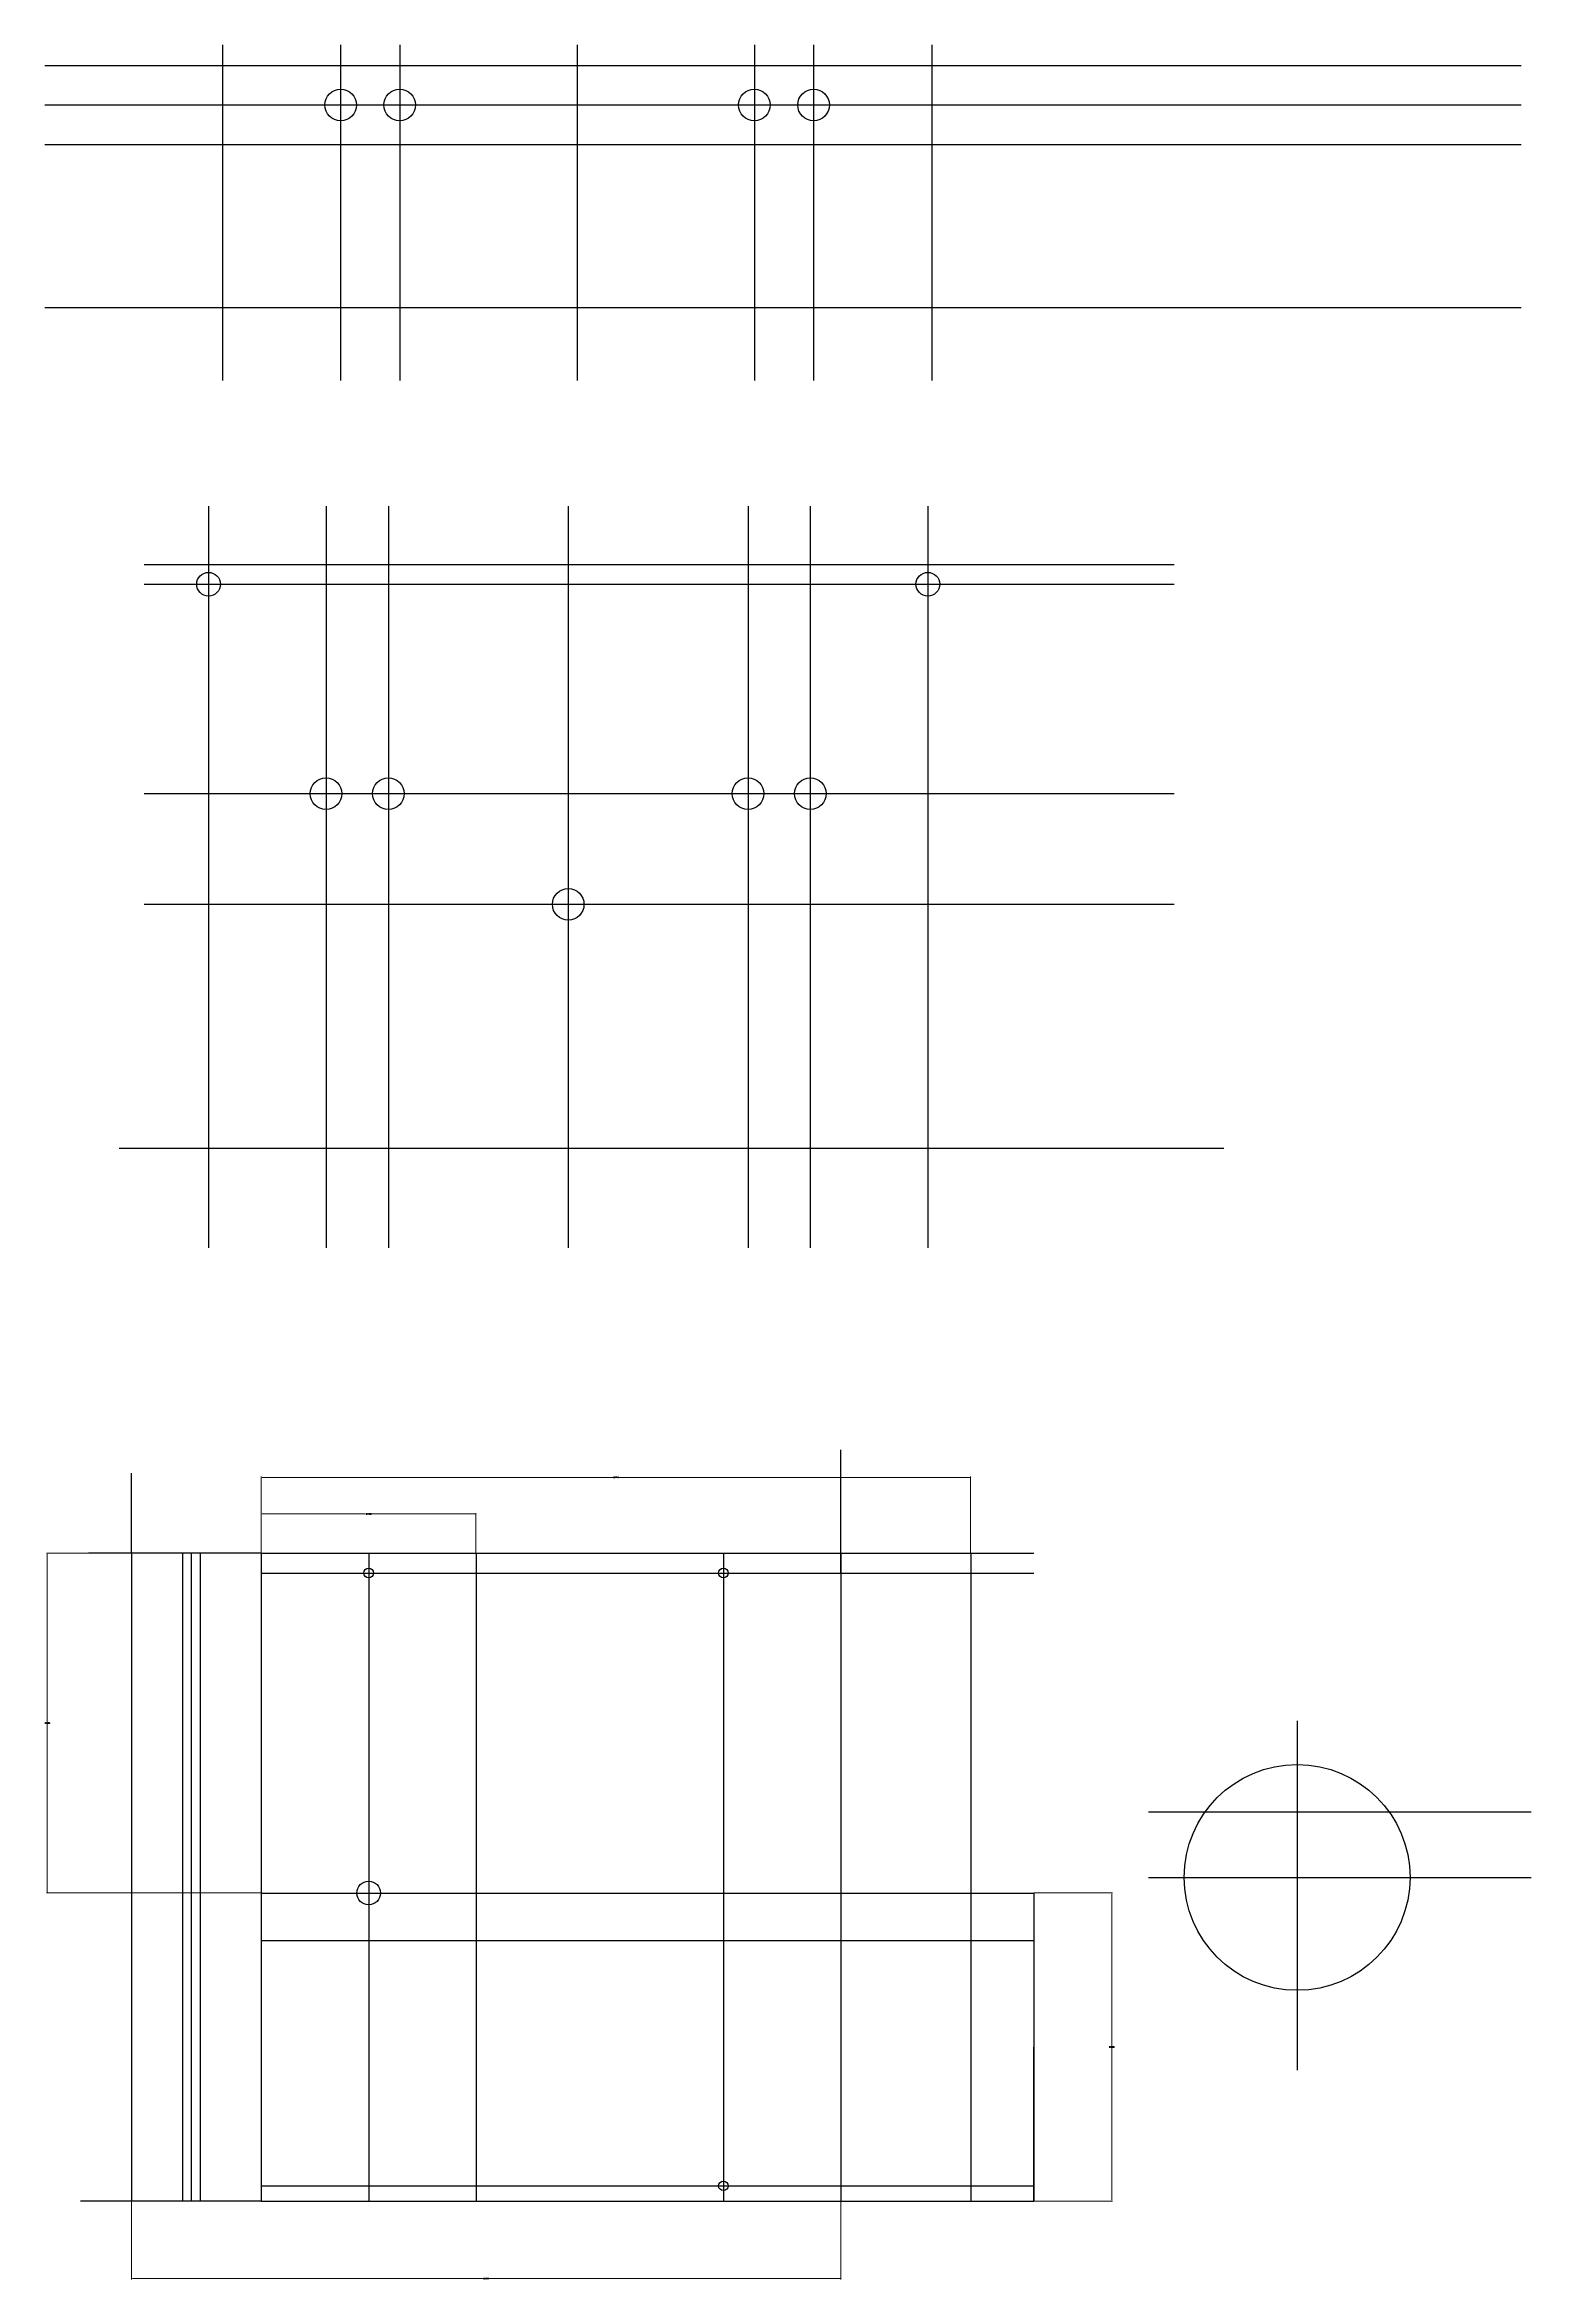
# Model space of a CAD drawing. Header units: inches. Extents: x -18 to 170, y 12 to 295.
import ezdxf

# ---------------------------------------------------------------- set-up
doc = ezdxf.new("R2010")
doc.units = ezdxf.units.IN
doc.header["$MEASUREMENT"] = 0
doc.layers.add('AM_5', color=3, linetype='Continuous', lineweight=15)
doc.styles.get("Standard").update_dxf_attribs({"font": 'ROMANS.SHX'})
doc.dimstyles.new('AM_ANSI$0', dxfattribs={"dimtxt": 0.12, "dimasz": 0.12, "dimexe": 0.1, "dimexo": 0.05, "dimgap": 0.06, "dimtad": 0, "dimtih": 1, "dimtoh": 1, "dimdec": 4, "dimzin": 7, "dimdsep": 46, "dimtxsty": 'Standard', "dimcen": 0, "dimclrd": 256, "dimclre": 256, "dimclrt": 2, "dimadec": 0, "dimazin": 2, "dimtp": 0.1, "dimtm": 0.1, "dimtfac": 0.71, "dimtdec": 4, "dimtofl": 0, "dimtmove": 0, "dimatfit": 3, "dimfxl": 1, "dimtolj": 1, "dimtzin": 7, "dimlwd": -1, "dimlwe": -1, "dimarcsym": 1})

# ---------------------------------------------------------------- blocks, each defined once
blk = doc.blocks.new('*D4')
at = {"layer": 'AM_5', "linetype": 'ByBlock', "transparency": 16777216}
for p, q in [((9.39, 103.92), (9.39, 113.56)), ((9.51, 113.46), (53.86, 113.46)), ((99.04, 113.46), (54.69, 113.46)), ((99.16, 103.92), (99.16, 113.56))]:
    blk.add_line(p, q, dxfattribs=at)
at = {"layer": 'AM_5', "transparency": 16777216}
for points in [[(9.51, 113.48), (9.51, 113.44), (9.39, 113.46)], [(99.04, 113.48), (99.04, 113.44), (99.16, 113.46)]]:
    blk.add_solid(points, dxfattribs=at)
at = {"layer": 'Defpoints', "color": 0, "transparency": 16777216}
for p in [(99.16, 113.46), (9.39, 103.87), (99.16, 103.87)]:
    blk.add_point(p, dxfattribs=at)
at = {"layer": 'AM_5', "color": 2, "transparency": 16777216, "insert": (54.28, 113.46), "char_height": 0.12, "attachment_point": 5}
blk.add_mtext('\\A1;89.7710', dxfattribs=at)
blk = doc.blocks.new('*D5')
at = {"layer": 'AM_5', "linetype": 'ByBlock', "transparency": 16777216}
for p, q in [((9.39, 103.92), (9.39, 108.95)), ((9.51, 108.85), (22.56, 108.85)), ((36.44, 108.85), (23.39, 108.85)), ((36.56, 103.92), (36.56, 108.95))]:
    blk.add_line(p, q, dxfattribs=at)
at = {"layer": 'AM_5', "transparency": 16777216}
for points in [[(9.51, 108.87), (9.51, 108.83), (9.39, 108.85)], [(36.44, 108.87), (36.44, 108.83), (36.56, 108.85)]]:
    blk.add_solid(points, dxfattribs=at)
at = {"layer": 'Defpoints', "color": 0, "transparency": 16777216}
for p in [(36.56, 108.85), (9.39, 103.87), (36.56, 103.87)]:
    blk.add_point(p, dxfattribs=at)
at = {"layer": 'AM_5', "color": 2, "transparency": 16777216, "insert": (22.98, 108.85), "char_height": 0.12, "attachment_point": 5}
blk.add_mtext('\\A1;27.1728', dxfattribs=at)
blk = doc.blocks.new('*D6')
at = {"layer": 'AM_5', "linetype": 'ByBlock', "transparency": 16777216}
for p, q in [((-7.02, 21.82), (-7.02, 11.97)), ((82.75, 21.82), (82.75, 11.97)), ((-6.9, 12.07), (37.45, 12.07)), ((82.63, 12.07), (38.28, 12.07))]:
    blk.add_line(p, q, dxfattribs=at)
at = {"layer": 'AM_5', "transparency": 16777216}
for points in [[(-6.9, 12.09), (-6.9, 12.05), (-7.02, 12.07)], [(82.63, 12.09), (82.63, 12.05), (82.75, 12.07)]]:
    blk.add_solid(points, dxfattribs=at)
at = {"layer": 'Defpoints', "color": 0, "transparency": 16777216}
for p in [(-7.02, 21.87), (82.75, 21.87), (82.75, 12.07)]:
    blk.add_point(p, dxfattribs=at)
at = {"layer": 'AM_5', "color": 2, "transparency": 16777216, "insert": (37.86, 12.07), "char_height": 0.12, "attachment_point": 5}
blk.add_mtext('\\A1;89.7710', dxfattribs=at)
blk = doc.blocks.new('*D7')
at = {"layer": 'AM_5', "linetype": 'ByBlock', "transparency": 16777216}
for p, q in [((9.34, 103.87), (-17.8, 103.87)), ((-17.7, 103.75), (-17.7, 82.49)), ((-17.7, 60.99), (-17.7, 82.25)), ((9.34, 60.87), (-17.8, 60.87))]:
    blk.add_line(p, q, dxfattribs=at)
at = {"layer": 'AM_5', "transparency": 16777216}
for points in [[(-17.72, 103.75), (-17.68, 103.75), (-17.7, 103.87)], [(-17.72, 60.99), (-17.68, 60.99), (-17.7, 60.87)]]:
    blk.add_solid(points, dxfattribs=at)
at = {"layer": 'Defpoints', "color": 0, "transparency": 16777216}
for p in [(9.39, 103.87), (-17.7, 60.87), (9.39, 60.87)]:
    blk.add_point(p, dxfattribs=at)
at = {"layer": 'AM_5', "color": 2, "transparency": 16777216, "insert": (-17.7, 82.37), "char_height": 0.12, "attachment_point": 5}
blk.add_mtext('\\A1;43.0000', dxfattribs=at)
blk = doc.blocks.new('*D11')
at = {"layer": 'AM_5', "linetype": 'ByBlock', "transparency": 16777216}
for p, q in [((107.21, 60.87), (117.11, 60.87)), ((117.01, 60.75), (117.01, 41.49)), ((117.01, 21.99), (117.01, 41.25)), ((107.21, 21.87), (117.11, 21.87))]:
    blk.add_line(p, q, dxfattribs=at)
at = {"layer": 'AM_5', "transparency": 16777216}
for points in [[(116.99, 60.75), (117.03, 60.75), (117.01, 60.87)], [(116.99, 21.99), (117.03, 21.99), (117.01, 21.87)]]:
    blk.add_solid(points, dxfattribs=at)
at = {"layer": 'Defpoints', "color": 0, "transparency": 16777216}
for p in [(107.16, 60.87), (107.16, 21.87), (117.01, 21.87)]:
    blk.add_point(p, dxfattribs=at)
at = {"layer": 'AM_5', "color": 2, "transparency": 16777216, "insert": (117.01, 41.37), "char_height": 0.12, "attachment_point": 5}
blk.add_mtext('\\A1;39.0000', dxfattribs=at)

msp = doc.modelspace()

# ---------------------------------------------------------------- linework, layer by layer
for p, q in [((4.46648, 294.79376), (4.46648, 252.30318)), ((19.42948, 294.79376), (19.42948, 252.30318)), ((26.90948, 294.79376), (26.90948, 252.30318)), ((49.35248, 294.79376), (49.35248, 252.30318)), ((71.79548, 294.79376), (71.79548, 252.30318)), ((79.27548, 294.79376), (79.27548, 252.30318)), ((94.23848, 294.79376), (94.23848, 252.30318)), ((-18.00845, 292.1616), (168.83345, 292.1616)), ((-18.00845, 287.1616), (168.83345, 287.1616)), ((-18.00845, 282.1616), (168.83345, 282.1616)), ((-18.00845, 261.5186), (168.83345, 261.5186)), ((2.71338, 236.37689), (2.71338, 142.52518)), ((17.58438, 236.37689), (17.58438, 142.52518)), ((25.47038, 236.37689), (25.47038, 142.52518)), ((48.22738, 236.37689), (48.22738, 142.52518)), ((70.98438, 236.37689), (70.98438, 142.52518)), ((78.87038, 236.37689), (78.87038, 142.52518)), ((93.74138, 236.37689), (93.74138, 142.52518)), ((-5.44356, 229.00361), (124.91546, 229.00361)), ((-5.44356, 226.50361), (124.91546, 226.50361)), ((-5.44356, 200.01261), (124.91546, 200.01261)), ((-5.44356, 186.00361), (124.91546, 186.00361)), ((-8.59509, 155.14373), (131.21854, 155.14373)), ((82.74943, 101.36648), (82.74943, 116.9741)), ((-7.02157, 103.86648), (-7.02157, 114.00074)), ((9.39204, 103.86648), (-12.47331, 103.86648)), ((-7.02157, 103.86648), (-7.02157, 21.86648)), ((-0.58932, 103.86648), (-0.58932, 21.86648)), ((0.53568, 103.86648), (0.53568, 21.86648)), ((1.66068, 103.86648), (1.66068, 21.86648)), ((9.39204, 103.86648), (107.16304, 103.86648)), ((9.39204, 103.86648), (9.39204, 21.86648)), ((22.97843, 103.86648), (22.97843, 21.86648)), ((36.56484, 103.86648), (36.56484, 21.86648)), ((67.86443, 103.86648), (67.86443, 21.86648)), ((82.74943, 103.86648), (82.74943, 21.86648)), ((99.16304, 103.86648), (99.16304, 21.86648)), ((9.39204, 101.36648), (107.16304, 101.36648)), ((140.47647, 82.6462), (140.47647, 38.43158)), ((121.65549, 71.13965), (170.10951, 71.13965)), ((121.65549, 62.83965), (170.10951, 62.83965)), ((9.39204, 60.86648), (107.16304, 60.86648)), ((107.16304, 60.86648), (107.16304, 21.86648)), ((9.39204, 54.86648), (107.16304, 54.86648)), ((107.16304, 21.86648), (107.16304, 41.36648)), ((9.39204, 23.80048), (107.16304, 23.80048)), ((9.39204, 21.86648), (-13.50407, 21.86648)), ((9.39204, 21.86648), (107.16304, 21.86648))]:
    msp.add_line(p, q)
for centre, radius in [((19.42948, 287.1616), 2), ((26.90948, 287.1616), 2), ((71.79548, 287.1616), 2), ((79.27548, 287.1616), 2), ((2.71338, 226.50361), 1.5), ((93.74138, 226.50361), 1.5), ((17.58438, 200.01261), 2), ((25.47038, 200.01261), 2), ((70.98438, 200.01261), 2), ((78.87038, 200.01261), 2), ((48.22738, 186.00361), 2), ((22.97843, 101.36648), 0.6), ((67.86443, 101.36648), 0.6), ((140.47647, 62.83965), 14.2875), ((22.97843, 60.86648), 1.5), ((67.86443, 23.80048), 0.6)]:
    msp.add_circle(centre, radius)

# ---------------------------------------------------------------- dimensions: what is measured, and where the dimension line sits
at = {"layer": 'AM_5'}
for base, p2, picture, middle in [((99.16304, 113.45639), (99.16304, 103.86648), '*D4', (54.27754, 113.45639)), ((36.56484, 108.85487), (36.56484, 103.86648), '*D5', (22.97844, 108.85487))]:
    dim = msp.add_linear_dim(base=base, p1=(9.39204, 103.86648), p2=p2, dimstyle='AM_ANSI$0', dxfattribs=at)
    dim.commit()
    dim.dimension.update_dxf_attribs({"geometry": picture, "text_midpoint": middle})
for base, p1, p2, angle, picture, middle in [((-17.70176, 60.86648), (9.39204, 103.86648), (9.39204, 60.86648), 90, '*D7', (-17.70176, 82.36648)), ((117.00585, 21.86648), (107.16304, 60.86648), (107.16304, 21.86648), 90, '*D11', (117.00585, 41.36648)), ((82.74943, 12.07493), (-7.02157, 21.86648), (82.74943, 21.86648), 0, '*D6', (37.86393, 12.07493))]:
    dim = msp.add_linear_dim(base=base, p1=p1, p2=p2, angle=angle, dimstyle='AM_ANSI$0', dxfattribs=at)
    dim.commit()
    dim.dimension.update_dxf_attribs({"geometry": picture, "text_midpoint": middle})

doc.saveas('drawing.dxf')
